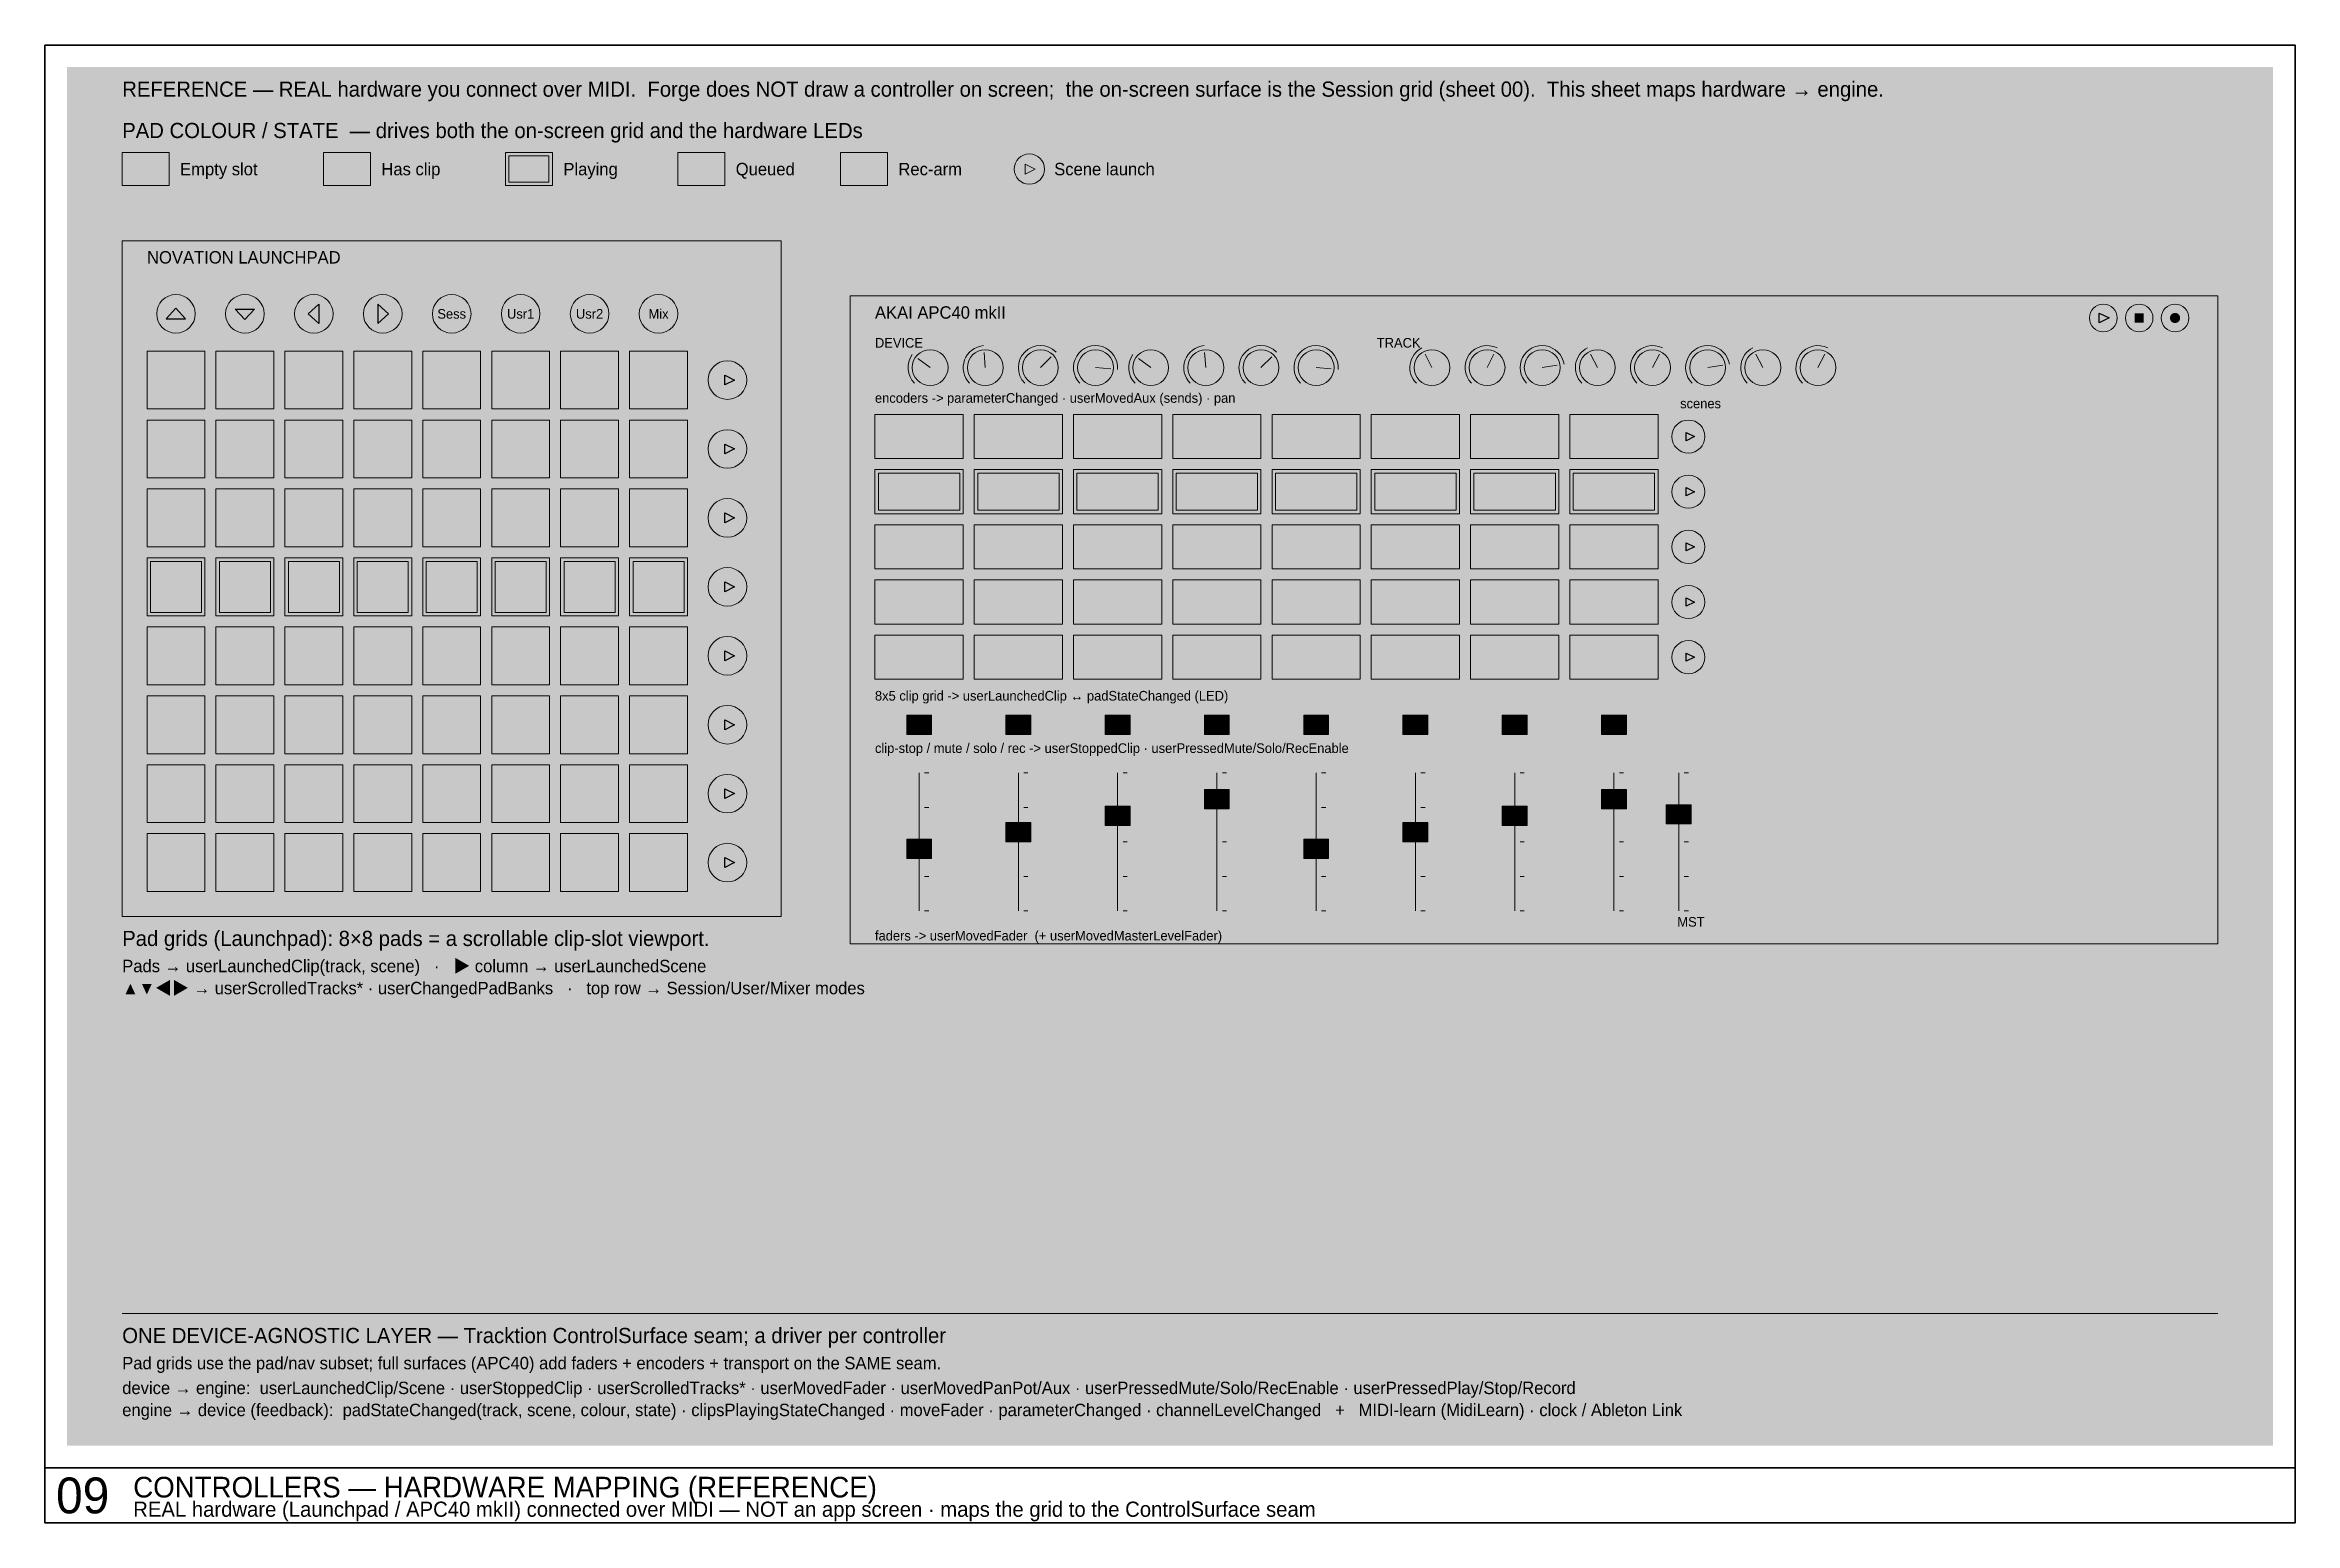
# Model space of a CAD drawing. Extents: x -16 to 3552, y -6016 to 16.
# Drawn here: x 1784 to 3416, y -6016 to -4944 of the extents above; entities that cross this region are included whole.
import ezdxf
from ezdxf.enums import TextEntityAlignment as Align

# ---------------------------------------------------------------- set-up
doc = ezdxf.new("R2010")
doc.units = 0
for name, color, linetype, lineweight, true_color in [('FORGE-DIM', 7, 'Continuous', 9, 0x9aa2a8), ('FORGE-SHEET', 7, 'Continuous', 35, 0x9aa2a8), ('UI-ACCENT', 7, 'Continuous', 18, 0xe0902f), ('UI-CLIP', 7, 'Continuous', 13, 0x2d3135), ('UI-GHOST', 7, 'Continuous', 9, 0x555c62), ('UI-HAIRLINE', 7, 'Continuous', 9, 0x34383c), ('UI-RECORD', 7, 'Continuous', 18, 0xe24b4a)]:
    doc.layers.add(name, color=color, linetype=linetype, lineweight=lineweight, true_color=true_color)
for name, color, linetype, true_color in [('FORGE-TITLE', 7, 'Continuous', 0xd6d9dc), ('UI-RAISED', 7, 'Continuous', 0x2d3135), ('UI-SHELL-BG', 7, 'Continuous', 0x1a1c1e), ('UI-TEXT', 7, 'Continuous', 0xd6d9dc), ('UI-TEXT-SEC', 7, 'Continuous', 0x8a9095)]:
    doc.layers.add(name, color=color, linetype=linetype, true_color=true_color)

msp = doc.modelspace()

# ---------------------------------------------------------------- texts
at = {"layer": 'FORGE-DIM'}
msp.add_text('REAL hardware (Launchpad / APC40 mkII) connected over MIDI — NOT an app screen · maps the grid to the ControlSurface seam', height=11, dxfattribs=at).set_placement((1848, -6006), align=Align.MIDDLE_LEFT)
at = {"layer": 'FORGE-TITLE'}
for s, height, p in [('09', 26, (1792, -5996)), ('CONTROLLERS — HARDWARE MAPPING (REFERENCE)', 15, (1848, -5990))]:
    msp.add_text(s, height=height, dxfattribs=at).set_placement(p, align=Align.MIDDLE_LEFT)
at = {"layer": 'UI-ACCENT'}
for s, height, p in [('REFERENCE — REAL hardware you connect over MIDI.  Forge does NOT draw a controller on screen;  the on-screen surface is the Session grid (sheet 00).  This sheet maps hardware → engine.', 11, (1840, -4976)), ('MST', 7, (2968, -5580)), ('ONE DEVICE-AGNOSTIC LAYER — Tracktion ControlSurface seam; a driver per controller', 11, (1840, -5880))]:
    msp.add_text(s, height=height, dxfattribs=at).set_placement(p, align=Align.MIDDLE_LEFT)
at = {"layer": 'UI-TEXT', "true_color": 0x241600}
msp.add_text('Sess', height=7, dxfattribs=at).set_placement((2079, -5139), align=Align.MIDDLE_CENTER)
at = {"layer": 'UI-TEXT'}
for s, p in [('Usr1', (2129, -5139)), ('Usr2', (2179, -5139)), ('Mix', (2229, -5139))]:
    msp.add_text(s, height=7, dxfattribs=at).set_placement(p, align=Align.MIDDLE_CENTER)
msp.add_text('Pad grids (Launchpad): 8×8 pads = a scrollable clip-slot viewport.', height=11, dxfattribs=at).set_placement((1840, -5592), align=Align.MIDDLE_LEFT)
at = {"layer": 'UI-TEXT-SEC'}
for s, height, p in [('PAD COLOUR / STATE  — drives both the on-screen grid and the hardware LEDs', 11, (1840, -5006)), ('Empty slot', 9, (1882, -5034)), ('Has clip', 9, (2028, -5034)), ('Playing', 9, (2160, -5034)), ('Queued', 9, (2285, -5034)), ('Rec-arm', 9, (2403, -5034)), ('Scene launch', 9, (2516, -5034)), ('NOVATION LAUNCHPAD', 9, (1858, -5098)), ('AKAI APC40 mkII', 9, (2386, -5138)), ('DEVICE', 7, (2386, -5160)), ('TRACK', 7, (2750, -5160)), ('encoders -> parameterChanged · userMovedAux (sends) · pan', 7, (2386, -5200)), ('scenes', 7, (2970, -5204)), ('8x5 clip grid -> userLaunchedClip ↔ padStateChanged (LED)', 7, (2386, -5416)), ('clip-stop / mute / solo / rec -> userStoppedClip · userPressedMute/Solo/RecEnable', 7, (2386, -5454)), ('faders -> userMovedFader  (+ userMovedMasterLevelFader)', 7, (2386, -5590)), ('Pads → userLaunchedClip(track, scene)   ·   ▶ column → userLaunchedScene', 9, (1840, -5612)), ('▲▼◀▶ → userScrolledTracks* · userChangedPadBanks   ·   top row → Session/User/Mixer modes', 9, (1840, -5628)), ('Pad grids use the pad/nav subset; full surfaces (APC40) add faders + encoders + transport on the SAME seam.', 9, (1840, -5900)), ('device → engine:  userLaunchedClip/Scene · userStoppedClip · userScrolledTracks* · userMovedFader · userMovedPanPot/Aux · userPressedMute/Solo/RecEnable · userPressedPlay/Stop/Record', 9, (1840, -5918)), ('engine → device (feedback):  padStateChanged(track, scene, colour, state) · clipsPlayingStateChanged · moveFader · parameterChanged · channelLevelChanged   +   MIDI-learn (MidiLearn) · clock / Ableton Link', 9, (1840, -5934))]:
    msp.add_text(s, height=height, dxfattribs=at).set_placement(p, align=Align.MIDDLE_LEFT)

# ---------------------------------------------------------------- hatches: boundary and pattern name
at = {"layer": 'UI-ACCENT'}
h = msp.add_hatch(color=256, dxfattribs=at)
h.dxf.hatch_style = 1
edge = h.paths.add_edge_path()
edge.add_arc((2079, -5139), 14, 0, 360)
h = msp.add_hatch(color=256, dxfattribs=at)
h.dxf.hatch_style = 1
edge = h.paths.add_edge_path()
edge.add_arc((2976, -5268), 12, 0, 360)
h = msp.add_hatch(color=256, dxfattribs=at)
h.dxf.hatch_style = 1
edge = h.paths.add_edge_path()
edge.add_arc((2279, -5337), 14, 0, 360)
h = msp.add_hatch(color=256, dxfattribs=at)
h.dxf.hatch_style = 1
edge = h.paths.add_edge_path()
edge.add_arc((2976, -5348), 12, 0, 360)
h = msp.add_hatch(color=256, dxfattribs=at)
h.dxf.hatch_style = 1
edge = h.paths.add_edge_path()
edge.add_arc((2279, -5487), 14, 0, 360)
at = {"layer": 'UI-CLIP', "true_color": 0x1f2124}
h = msp.add_hatch(color=7, dxfattribs=at)
h.dxf.hatch_style = 1
h.paths.add_polyline_path([(1840, -5022), (1874, -5022), (1874, -5046), (1840, -5046)])
at = {"layer": 'UI-CLIP', "true_color": 0x6fa855}
h = msp.add_hatch(color=7, dxfattribs=at)
h.dxf.hatch_style = 1
h.paths.add_polyline_path([(1986, -5022), (2020, -5022), (2020, -5046), (1986, -5046)])
at = {"layer": 'UI-CLIP', "true_color": 0x82c664}
h = msp.add_hatch(color=7, dxfattribs=at)
h.dxf.hatch_style = 1
h.paths.add_polyline_path([(2118, -5022), (2152, -5022), (2152, -5046), (2118, -5046)])
at = {"layer": 'UI-CLIP', "true_color": 0x3d5c2e}
h = msp.add_hatch(color=7, dxfattribs=at)
h.dxf.hatch_style = 1
h.paths.add_polyline_path([(2243, -5022), (2277, -5022), (2277, -5046), (2243, -5046)])
at = {"layer": 'UI-CLIP', "true_color": 0x101113}
h = msp.add_hatch(color=7, dxfattribs=at)
h.dxf.hatch_style = 1
h.paths.add_polyline_path([(1840, -5086), (2318, -5086), (2318, -5576), (1840, -5576)])
h = msp.add_hatch(color=7, dxfattribs=at)
h.dxf.hatch_style = 1
h.paths.add_polyline_path([(2368, -5126), (3360, -5126), (3360, -5596), (2368, -5596)])
at = {"layer": 'UI-CLIP', "true_color": 0xc86e3c}
h = msp.add_hatch(color=7, dxfattribs=at)
h.dxf.hatch_style = 1
h.paths.add_polyline_path([(1858, -5166), (1900, -5166), (1900, -5208), (1858, -5208)])
at = {"layer": 'UI-CLIP', "true_color": 0x4e9aa6}
h = msp.add_hatch(color=7, dxfattribs=at)
h.dxf.hatch_style = 1
h.paths.add_polyline_path([(1908, -5166), (1950, -5166), (1950, -5208), (1908, -5208)])
at = {"layer": 'UI-CLIP', "true_color": 0x1f2124}
h = msp.add_hatch(color=7, dxfattribs=at)
h.dxf.hatch_style = 1
h.paths.add_polyline_path([(1958, -5166), (2000, -5166), (2000, -5208), (1958, -5208)])
at = {"layer": 'UI-CLIP', "true_color": 0x6fa855}
h = msp.add_hatch(color=7, dxfattribs=at)
h.dxf.hatch_style = 1
h.paths.add_polyline_path([(2008, -5166), (2050, -5166), (2050, -5208), (2008, -5208)])
at = {"layer": 'UI-CLIP', "true_color": 0xc95b6b}
h = msp.add_hatch(color=7, dxfattribs=at)
h.dxf.hatch_style = 1
h.paths.add_polyline_path([(2058, -5166), (2100, -5166), (2100, -5208), (2058, -5208)])
at = {"layer": 'UI-CLIP', "true_color": 0x1f2124}
h = msp.add_hatch(color=7, dxfattribs=at)
h.dxf.hatch_style = 1
h.paths.add_polyline_path([(2108, -5166), (2150, -5166), (2150, -5208), (2108, -5208)])
at = {"layer": 'UI-CLIP', "true_color": 0xb7a04a}
h = msp.add_hatch(color=7, dxfattribs=at)
h.dxf.hatch_style = 1
h.paths.add_polyline_path([(2158, -5166), (2200, -5166), (2200, -5208), (2158, -5208)])
at = {"layer": 'UI-CLIP', "true_color": 0x7c8a95}
h = msp.add_hatch(color=7, dxfattribs=at)
h.dxf.hatch_style = 1
h.paths.add_polyline_path([(2208, -5166), (2250, -5166), (2250, -5208), (2208, -5208)])
at = {"layer": 'UI-CLIP', "true_color": 0xc86e3c}
h = msp.add_hatch(color=7, dxfattribs=at)
h.dxf.hatch_style = 1
h.paths.add_polyline_path([(1858, -5216), (1900, -5216), (1900, -5258), (1858, -5258)])
at = {"layer": 'UI-CLIP', "true_color": 0x1f2124}
h = msp.add_hatch(color=7, dxfattribs=at)
h.dxf.hatch_style = 1
h.paths.add_polyline_path([(1908, -5216), (1950, -5216), (1950, -5258), (1908, -5258)])
at = {"layer": 'UI-CLIP', "true_color": 0x9a6fb0}
h = msp.add_hatch(color=7, dxfattribs=at)
h.dxf.hatch_style = 1
h.paths.add_polyline_path([(1958, -5216), (2000, -5216), (2000, -5258), (1958, -5258)])
at = {"layer": 'UI-CLIP', "true_color": 0x6fa855}
h = msp.add_hatch(color=7, dxfattribs=at)
h.dxf.hatch_style = 1
h.paths.add_polyline_path([(2008, -5216), (2050, -5216), (2050, -5258), (2008, -5258)])
at = {"layer": 'UI-CLIP', "true_color": 0xc95b6b}
h = msp.add_hatch(color=7, dxfattribs=at)
h.dxf.hatch_style = 1
h.paths.add_polyline_path([(2058, -5216), (2100, -5216), (2100, -5258), (2058, -5258)])
at = {"layer": 'UI-CLIP', "true_color": 0x5a86c4}
h = msp.add_hatch(color=7, dxfattribs=at)
h.dxf.hatch_style = 1
h.paths.add_polyline_path([(2108, -5216), (2150, -5216), (2150, -5258), (2108, -5258)])
at = {"layer": 'UI-CLIP', "true_color": 0xb7a04a}
h = msp.add_hatch(color=7, dxfattribs=at)
h.dxf.hatch_style = 1
h.paths.add_polyline_path([(2158, -5216), (2200, -5216), (2200, -5258), (2158, -5258)])
at = {"layer": 'UI-CLIP', "true_color": 0x7c8a95}
h = msp.add_hatch(color=7, dxfattribs=at)
h.dxf.hatch_style = 1
h.paths.add_polyline_path([(2208, -5216), (2250, -5216), (2250, -5258), (2208, -5258)])
at = {"layer": 'UI-CLIP', "true_color": 0xc86e3c}
h = msp.add_hatch(color=7, dxfattribs=at)
h.dxf.hatch_style = 1
h.paths.add_polyline_path([(2386, -5212), (2450, -5212), (2450, -5244), (2386, -5244)])
at = {"layer": 'UI-CLIP', "true_color": 0x4e9aa6}
h = msp.add_hatch(color=7, dxfattribs=at)
h.dxf.hatch_style = 1
h.paths.add_polyline_path([(2458, -5212), (2522, -5212), (2522, -5244), (2458, -5244)])
at = {"layer": 'UI-CLIP', "true_color": 0x1f2124}
h = msp.add_hatch(color=7, dxfattribs=at)
h.dxf.hatch_style = 1
h.paths.add_polyline_path([(2530, -5212), (2594, -5212), (2594, -5244), (2530, -5244)])
at = {"layer": 'UI-CLIP', "true_color": 0x6fa855}
h = msp.add_hatch(color=7, dxfattribs=at)
h.dxf.hatch_style = 1
h.paths.add_polyline_path([(2602, -5212), (2666, -5212), (2666, -5244), (2602, -5244)])
at = {"layer": 'UI-CLIP', "true_color": 0xc95b6b}
h = msp.add_hatch(color=7, dxfattribs=at)
h.dxf.hatch_style = 1
h.paths.add_polyline_path([(2674, -5212), (2738, -5212), (2738, -5244), (2674, -5244)])
at = {"layer": 'UI-CLIP', "true_color": 0x5a86c4}
h = msp.add_hatch(color=7, dxfattribs=at)
h.dxf.hatch_style = 1
h.paths.add_polyline_path([(2746, -5212), (2810, -5212), (2810, -5244), (2746, -5244)])
at = {"layer": 'UI-CLIP', "true_color": 0x1f2124}
h = msp.add_hatch(color=7, dxfattribs=at)
h.dxf.hatch_style = 1
h.paths.add_polyline_path([(2818, -5212), (2882, -5212), (2882, -5244), (2818, -5244)])
at = {"layer": 'UI-CLIP', "true_color": 0x7c8a95}
h = msp.add_hatch(color=7, dxfattribs=at)
h.dxf.hatch_style = 1
h.paths.add_polyline_path([(2890, -5212), (2954, -5212), (2954, -5244), (2890, -5244)])
at = {"layer": 'UI-CLIP', "true_color": 0xec8146}
h = msp.add_hatch(color=7, dxfattribs=at)
h.dxf.hatch_style = 1
h.paths.add_polyline_path([(2386, -5252), (2450, -5252), (2450, -5284), (2386, -5284)])
at = {"layer": 'UI-CLIP', "true_color": 0x5cb5c3}
h = msp.add_hatch(color=7, dxfattribs=at)
h.dxf.hatch_style = 1
h.paths.add_polyline_path([(2458, -5252), (2522, -5252), (2522, -5284), (2458, -5284)])
at = {"layer": 'UI-CLIP', "true_color": 0xb582cf}
h = msp.add_hatch(color=7, dxfattribs=at)
h.dxf.hatch_style = 1
h.paths.add_polyline_path([(2530, -5252), (2594, -5252), (2594, -5284), (2530, -5284)])
at = {"layer": 'UI-CLIP', "true_color": 0x82c664}
h = msp.add_hatch(color=7, dxfattribs=at)
h.dxf.hatch_style = 1
h.paths.add_polyline_path([(2602, -5252), (2666, -5252), (2666, -5284), (2602, -5284)])
at = {"layer": 'UI-CLIP', "true_color": 0xed6b7e}
h = msp.add_hatch(color=7, dxfattribs=at)
h.dxf.hatch_style = 1
h.paths.add_polyline_path([(2674, -5252), (2738, -5252), (2738, -5284), (2674, -5284)])
at = {"layer": 'UI-CLIP', "true_color": 0x6a9ee7}
h = msp.add_hatch(color=7, dxfattribs=at)
h.dxf.hatch_style = 1
h.paths.add_polyline_path([(2746, -5252), (2810, -5252), (2810, -5284), (2746, -5284)])
at = {"layer": 'UI-CLIP', "true_color": 0xd7bc57}
h = msp.add_hatch(color=7, dxfattribs=at)
h.dxf.hatch_style = 1
h.paths.add_polyline_path([(2818, -5252), (2882, -5252), (2882, -5284), (2818, -5284)])
at = {"layer": 'UI-CLIP', "true_color": 0x92a2af}
h = msp.add_hatch(color=7, dxfattribs=at)
h.dxf.hatch_style = 1
h.paths.add_polyline_path([(2890, -5252), (2954, -5252), (2954, -5284), (2890, -5284)])
at = {"layer": 'UI-CLIP', "true_color": 0xc86e3c}
h = msp.add_hatch(color=7, dxfattribs=at)
h.dxf.hatch_style = 1
h.paths.add_polyline_path([(1858, -5266), (1900, -5266), (1900, -5308), (1858, -5308)])
at = {"layer": 'UI-CLIP', "true_color": 0x4e9aa6}
h = msp.add_hatch(color=7, dxfattribs=at)
h.dxf.hatch_style = 1
h.paths.add_polyline_path([(1908, -5266), (1950, -5266), (1950, -5308), (1908, -5308)])
at = {"layer": 'UI-CLIP', "true_color": 0x9a6fb0}
h = msp.add_hatch(color=7, dxfattribs=at)
h.dxf.hatch_style = 1
h.paths.add_polyline_path([(1958, -5266), (2000, -5266), (2000, -5308), (1958, -5308)])
at = {"layer": 'UI-CLIP', "true_color": 0x6fa855}
h = msp.add_hatch(color=7, dxfattribs=at)
h.dxf.hatch_style = 1
h.paths.add_polyline_path([(2008, -5266), (2050, -5266), (2050, -5308), (2008, -5308)])
at = {"layer": 'UI-CLIP', "true_color": 0xc95b6b}
h = msp.add_hatch(color=7, dxfattribs=at)
h.dxf.hatch_style = 1
h.paths.add_polyline_path([(2058, -5266), (2100, -5266), (2100, -5308), (2058, -5308)])
at = {"layer": 'UI-CLIP', "true_color": 0x5a86c4}
h = msp.add_hatch(color=7, dxfattribs=at)
h.dxf.hatch_style = 1
h.paths.add_polyline_path([(2108, -5266), (2150, -5266), (2150, -5308), (2108, -5308)])
at = {"layer": 'UI-CLIP', "true_color": 0x1f2124}
h = msp.add_hatch(color=7, dxfattribs=at)
h.dxf.hatch_style = 1
h.paths.add_polyline_path([(2158, -5266), (2200, -5266), (2200, -5308), (2158, -5308)])
at = {"layer": 'UI-CLIP', "true_color": 0x7c8a95}
h = msp.add_hatch(color=7, dxfattribs=at)
h.dxf.hatch_style = 1
h.paths.add_polyline_path([(2208, -5266), (2250, -5266), (2250, -5308), (2208, -5308)])
at = {"layer": 'UI-CLIP', "true_color": 0x1f2124}
h = msp.add_hatch(color=7, dxfattribs=at)
h.dxf.hatch_style = 1
h.paths.add_polyline_path([(2386, -5292), (2450, -5292), (2450, -5324), (2386, -5324)])
at = {"layer": 'UI-CLIP', "true_color": 0x4e9aa6}
h = msp.add_hatch(color=7, dxfattribs=at)
h.dxf.hatch_style = 1
h.paths.add_polyline_path([(2458, -5292), (2522, -5292), (2522, -5324), (2458, -5324)])
at = {"layer": 'UI-CLIP', "true_color": 0x9a6fb0}
h = msp.add_hatch(color=7, dxfattribs=at)
h.dxf.hatch_style = 1
h.paths.add_polyline_path([(2530, -5292), (2594, -5292), (2594, -5324), (2530, -5324)])
at = {"layer": 'UI-CLIP', "true_color": 0x6fa855}
h = msp.add_hatch(color=7, dxfattribs=at)
h.dxf.hatch_style = 1
h.paths.add_polyline_path([(2602, -5292), (2666, -5292), (2666, -5324), (2602, -5324)])
at = {"layer": 'UI-CLIP', "true_color": 0xc95b6b}
h = msp.add_hatch(color=7, dxfattribs=at)
h.dxf.hatch_style = 1
h.paths.add_polyline_path([(2674, -5292), (2738, -5292), (2738, -5324), (2674, -5324)])
at = {"layer": 'UI-CLIP', "true_color": 0x5a86c4}
h = msp.add_hatch(color=7, dxfattribs=at)
h.dxf.hatch_style = 1
h.paths.add_polyline_path([(2746, -5292), (2810, -5292), (2810, -5324), (2746, -5324)])
at = {"layer": 'UI-CLIP', "true_color": 0xb7a04a}
h = msp.add_hatch(color=7, dxfattribs=at)
h.dxf.hatch_style = 1
h.paths.add_polyline_path([(2818, -5292), (2882, -5292), (2882, -5324), (2818, -5324)])
at = {"layer": 'UI-CLIP', "true_color": 0x7c8a95}
h = msp.add_hatch(color=7, dxfattribs=at)
h.dxf.hatch_style = 1
h.paths.add_polyline_path([(2890, -5292), (2954, -5292), (2954, -5324), (2890, -5324)])
at = {"layer": 'UI-CLIP', "true_color": 0xec8146}
h = msp.add_hatch(color=7, dxfattribs=at)
h.dxf.hatch_style = 1
h.paths.add_polyline_path([(1858, -5316), (1900, -5316), (1900, -5358), (1858, -5358)])
at = {"layer": 'UI-CLIP', "true_color": 0x5cb5c3}
h = msp.add_hatch(color=7, dxfattribs=at)
h.dxf.hatch_style = 1
h.paths.add_polyline_path([(1908, -5316), (1950, -5316), (1950, -5358), (1908, -5358)])
at = {"layer": 'UI-CLIP', "true_color": 0xb582cf}
h = msp.add_hatch(color=7, dxfattribs=at)
h.dxf.hatch_style = 1
h.paths.add_polyline_path([(1958, -5316), (2000, -5316), (2000, -5358), (1958, -5358)])
at = {"layer": 'UI-CLIP', "true_color": 0x82c664}
h = msp.add_hatch(color=7, dxfattribs=at)
h.dxf.hatch_style = 1
h.paths.add_polyline_path([(2008, -5316), (2050, -5316), (2050, -5358), (2008, -5358)])
at = {"layer": 'UI-CLIP', "true_color": 0xed6b7e}
h = msp.add_hatch(color=7, dxfattribs=at)
h.dxf.hatch_style = 1
h.paths.add_polyline_path([(2058, -5316), (2100, -5316), (2100, -5358), (2058, -5358)])
at = {"layer": 'UI-CLIP', "true_color": 0x6a9ee7}
h = msp.add_hatch(color=7, dxfattribs=at)
h.dxf.hatch_style = 1
h.paths.add_polyline_path([(2108, -5316), (2150, -5316), (2150, -5358), (2108, -5358)])
at = {"layer": 'UI-CLIP', "true_color": 0xd7bc57}
h = msp.add_hatch(color=7, dxfattribs=at)
h.dxf.hatch_style = 1
h.paths.add_polyline_path([(2158, -5316), (2200, -5316), (2200, -5358), (2158, -5358)])
at = {"layer": 'UI-CLIP', "true_color": 0x92a2af}
h = msp.add_hatch(color=7, dxfattribs=at)
h.dxf.hatch_style = 1
h.paths.add_polyline_path([(2208, -5316), (2250, -5316), (2250, -5358), (2208, -5358)])
at = {"layer": 'UI-CLIP', "true_color": 0x6e3c21}
h = msp.add_hatch(color=7, dxfattribs=at)
h.dxf.hatch_style = 1
h.paths.add_polyline_path([(2386, -5332), (2450, -5332), (2450, -5364), (2386, -5364)])
at = {"layer": 'UI-CLIP', "true_color": 0x2a545b}
h = msp.add_hatch(color=7, dxfattribs=at)
h.dxf.hatch_style = 1
h.paths.add_polyline_path([(2458, -5332), (2522, -5332), (2522, -5364), (2458, -5364)])
at = {"layer": 'UI-CLIP', "true_color": 0x543d60}
h = msp.add_hatch(color=7, dxfattribs=at)
h.dxf.hatch_style = 1
h.paths.add_polyline_path([(2530, -5332), (2594, -5332), (2594, -5364), (2530, -5364)])
at = {"layer": 'UI-CLIP', "true_color": 0x3d5c2e}
h = msp.add_hatch(color=7, dxfattribs=at)
h.dxf.hatch_style = 1
h.paths.add_polyline_path([(2602, -5332), (2666, -5332), (2666, -5364), (2602, -5364)])
at = {"layer": 'UI-CLIP', "true_color": 0x6e323a}
h = msp.add_hatch(color=7, dxfattribs=at)
h.dxf.hatch_style = 1
h.paths.add_polyline_path([(2674, -5332), (2738, -5332), (2738, -5364), (2674, -5364)])
at = {"layer": 'UI-CLIP', "true_color": 0x31496b}
h = msp.add_hatch(color=7, dxfattribs=at)
h.dxf.hatch_style = 1
h.paths.add_polyline_path([(2746, -5332), (2810, -5332), (2810, -5364), (2746, -5364)])
at = {"layer": 'UI-CLIP', "true_color": 0x645828}
h = msp.add_hatch(color=7, dxfattribs=at)
h.dxf.hatch_style = 1
h.paths.add_polyline_path([(2818, -5332), (2882, -5332), (2882, -5364), (2818, -5364)])
at = {"layer": 'UI-CLIP', "true_color": 0x1f2124}
h = msp.add_hatch(color=7, dxfattribs=at)
h.dxf.hatch_style = 1
h.paths.add_polyline_path([(2890, -5332), (2954, -5332), (2954, -5364), (2890, -5364)])
h = msp.add_hatch(color=7, dxfattribs=at)
h.dxf.hatch_style = 1
h.paths.add_polyline_path([(1858, -5366), (1900, -5366), (1900, -5408), (1858, -5408)])
at = {"layer": 'UI-CLIP', "true_color": 0x4e9aa6}
h = msp.add_hatch(color=7, dxfattribs=at)
h.dxf.hatch_style = 1
h.paths.add_polyline_path([(1908, -5366), (1950, -5366), (1950, -5408), (1908, -5408)])
at = {"layer": 'UI-CLIP', "true_color": 0x9a6fb0}
h = msp.add_hatch(color=7, dxfattribs=at)
h.dxf.hatch_style = 1
h.paths.add_polyline_path([(1958, -5366), (2000, -5366), (2000, -5408), (1958, -5408)])
at = {"layer": 'UI-CLIP', "true_color": 0x6fa855}
h = msp.add_hatch(color=7, dxfattribs=at)
h.dxf.hatch_style = 1
h.paths.add_polyline_path([(2008, -5366), (2050, -5366), (2050, -5408), (2008, -5408)])
at = {"layer": 'UI-CLIP', "true_color": 0xc95b6b}
h = msp.add_hatch(color=7, dxfattribs=at)
h.dxf.hatch_style = 1
h.paths.add_polyline_path([(2058, -5366), (2100, -5366), (2100, -5408), (2058, -5408)])
at = {"layer": 'UI-CLIP', "true_color": 0x5a86c4}
h = msp.add_hatch(color=7, dxfattribs=at)
h.dxf.hatch_style = 1
h.paths.add_polyline_path([(2108, -5366), (2150, -5366), (2150, -5408), (2108, -5408)])
at = {"layer": 'UI-CLIP', "true_color": 0xb7a04a}
h = msp.add_hatch(color=7, dxfattribs=at)
h.dxf.hatch_style = 1
h.paths.add_polyline_path([(2158, -5366), (2200, -5366), (2200, -5408), (2158, -5408)])
at = {"layer": 'UI-CLIP', "true_color": 0x1f2124}
h = msp.add_hatch(color=7, dxfattribs=at)
h.dxf.hatch_style = 1
h.paths.add_polyline_path([(2208, -5366), (2250, -5366), (2250, -5408), (2208, -5408)])
at = {"layer": 'UI-CLIP', "true_color": 0xc86e3c}
h = msp.add_hatch(color=7, dxfattribs=at)
h.dxf.hatch_style = 1
h.paths.add_polyline_path([(2386, -5372), (2450, -5372), (2450, -5404), (2386, -5404)])
at = {"layer": 'UI-CLIP', "true_color": 0x4e9aa6}
h = msp.add_hatch(color=7, dxfattribs=at)
h.dxf.hatch_style = 1
h.paths.add_polyline_path([(2458, -5372), (2522, -5372), (2522, -5404), (2458, -5404)])
at = {"layer": 'UI-CLIP', "true_color": 0x9a6fb0}
h = msp.add_hatch(color=7, dxfattribs=at)
h.dxf.hatch_style = 1
h.paths.add_polyline_path([(2530, -5372), (2594, -5372), (2594, -5404), (2530, -5404)])
at = {"layer": 'UI-CLIP', "true_color": 0x6fa855}
h = msp.add_hatch(color=7, dxfattribs=at)
h.dxf.hatch_style = 1
h.paths.add_polyline_path([(2602, -5372), (2666, -5372), (2666, -5404), (2602, -5404)])
at = {"layer": 'UI-CLIP', "true_color": 0x1f2124}
h = msp.add_hatch(color=7, dxfattribs=at)
h.dxf.hatch_style = 1
h.paths.add_polyline_path([(2674, -5372), (2738, -5372), (2738, -5404), (2674, -5404)])
at = {"layer": 'UI-CLIP', "true_color": 0x5a86c4}
h = msp.add_hatch(color=7, dxfattribs=at)
h.dxf.hatch_style = 1
h.paths.add_polyline_path([(2746, -5372), (2810, -5372), (2810, -5404), (2746, -5404)])
at = {"layer": 'UI-CLIP', "true_color": 0xb7a04a}
h = msp.add_hatch(color=7, dxfattribs=at)
h.dxf.hatch_style = 1
h.paths.add_polyline_path([(2818, -5372), (2882, -5372), (2882, -5404), (2818, -5404)])
at = {"layer": 'UI-CLIP', "true_color": 0x7c8a95}
h = msp.add_hatch(color=7, dxfattribs=at)
h.dxf.hatch_style = 1
h.paths.add_polyline_path([(2890, -5372), (2954, -5372), (2954, -5404), (2890, -5404)])
at = {"layer": 'UI-CLIP', "true_color": 0xc86e3c}
h = msp.add_hatch(color=7, dxfattribs=at)
h.dxf.hatch_style = 1
h.paths.add_polyline_path([(1858, -5416), (1900, -5416), (1900, -5458), (1858, -5458)])
at = {"layer": 'UI-CLIP', "true_color": 0x4e9aa6}
h = msp.add_hatch(color=7, dxfattribs=at)
h.dxf.hatch_style = 1
h.paths.add_polyline_path([(1908, -5416), (1950, -5416), (1950, -5458), (1908, -5458)])
at = {"layer": 'UI-CLIP', "true_color": 0x9a6fb0}
h = msp.add_hatch(color=7, dxfattribs=at)
h.dxf.hatch_style = 1
h.paths.add_polyline_path([(1958, -5416), (2000, -5416), (2000, -5458), (1958, -5458)])
at = {"layer": 'UI-CLIP', "true_color": 0x1f2124}
h = msp.add_hatch(color=7, dxfattribs=at)
h.dxf.hatch_style = 1
h.paths.add_polyline_path([(2008, -5416), (2050, -5416), (2050, -5458), (2008, -5458)])
at = {"layer": 'UI-CLIP', "true_color": 0xc95b6b}
h = msp.add_hatch(color=7, dxfattribs=at)
h.dxf.hatch_style = 1
h.paths.add_polyline_path([(2058, -5416), (2100, -5416), (2100, -5458), (2058, -5458)])
at = {"layer": 'UI-CLIP', "true_color": 0x5a86c4}
h = msp.add_hatch(color=7, dxfattribs=at)
h.dxf.hatch_style = 1
h.paths.add_polyline_path([(2108, -5416), (2150, -5416), (2150, -5458), (2108, -5458)])
at = {"layer": 'UI-CLIP', "true_color": 0xb7a04a}
h = msp.add_hatch(color=7, dxfattribs=at)
h.dxf.hatch_style = 1
h.paths.add_polyline_path([(2158, -5416), (2200, -5416), (2200, -5458), (2158, -5458)])
at = {"layer": 'UI-CLIP', "true_color": 0x7c8a95}
h = msp.add_hatch(color=7, dxfattribs=at)
h.dxf.hatch_style = 1
h.paths.add_polyline_path([(2208, -5416), (2250, -5416), (2250, -5458), (2208, -5458)])
at = {"layer": 'UI-CLIP', "true_color": 0x6e3c21}
h = msp.add_hatch(color=7, dxfattribs=at)
h.dxf.hatch_style = 1
h.paths.add_polyline_path([(1858, -5466), (1900, -5466), (1900, -5508), (1858, -5508)])
at = {"layer": 'UI-CLIP', "true_color": 0x2a545b}
h = msp.add_hatch(color=7, dxfattribs=at)
h.dxf.hatch_style = 1
h.paths.add_polyline_path([(1908, -5466), (1950, -5466), (1950, -5508), (1908, -5508)])
at = {"layer": 'UI-CLIP', "true_color": 0x543d60}
h = msp.add_hatch(color=7, dxfattribs=at)
h.dxf.hatch_style = 1
h.paths.add_polyline_path([(1958, -5466), (2000, -5466), (2000, -5508), (1958, -5508)])
at = {"layer": 'UI-CLIP', "true_color": 0x3d5c2e}
h = msp.add_hatch(color=7, dxfattribs=at)
h.dxf.hatch_style = 1
h.paths.add_polyline_path([(2008, -5466), (2050, -5466), (2050, -5508), (2008, -5508)])
at = {"layer": 'UI-CLIP', "true_color": 0x1f2124}
h = msp.add_hatch(color=7, dxfattribs=at)
h.dxf.hatch_style = 1
h.paths.add_polyline_path([(2058, -5466), (2100, -5466), (2100, -5508), (2058, -5508)])
at = {"layer": 'UI-CLIP', "true_color": 0x31496b}
h = msp.add_hatch(color=7, dxfattribs=at)
h.dxf.hatch_style = 1
h.paths.add_polyline_path([(2108, -5466), (2150, -5466), (2150, -5508), (2108, -5508)])
at = {"layer": 'UI-CLIP', "true_color": 0x645828}
h = msp.add_hatch(color=7, dxfattribs=at)
h.dxf.hatch_style = 1
h.paths.add_polyline_path([(2158, -5466), (2200, -5466), (2200, -5508), (2158, -5508)])
at = {"layer": 'UI-CLIP', "true_color": 0x444b51}
h = msp.add_hatch(color=7, dxfattribs=at)
h.dxf.hatch_style = 1
h.paths.add_polyline_path([(2208, -5466), (2250, -5466), (2250, -5508), (2208, -5508)])
at = {"layer": 'UI-CLIP', "true_color": 0xc86e3c}
h = msp.add_hatch(color=7, dxfattribs=at)
h.dxf.hatch_style = 1
h.paths.add_polyline_path([(1858, -5516), (1900, -5516), (1900, -5558), (1858, -5558)])
at = {"layer": 'UI-CLIP', "true_color": 0x1f2124}
h = msp.add_hatch(color=7, dxfattribs=at)
h.dxf.hatch_style = 1
h.paths.add_polyline_path([(1908, -5516), (1950, -5516), (1950, -5558), (1908, -5558)])
at = {"layer": 'UI-CLIP', "true_color": 0x9a6fb0}
h = msp.add_hatch(color=7, dxfattribs=at)
h.dxf.hatch_style = 1
h.paths.add_polyline_path([(1958, -5516), (2000, -5516), (2000, -5558), (1958, -5558)])
at = {"layer": 'UI-CLIP', "true_color": 0xc95b6b}
h = msp.add_hatch(color=7, dxfattribs=at)
h.dxf.hatch_style = 1
h.paths.add_polyline_path([(2058, -5516), (2100, -5516), (2100, -5558), (2058, -5558)])
at = {"layer": 'UI-CLIP', "true_color": 0x5a86c4}
h = msp.add_hatch(color=7, dxfattribs=at)
h.dxf.hatch_style = 1
h.paths.add_polyline_path([(2108, -5516), (2150, -5516), (2150, -5558), (2108, -5558)])
at = {"layer": 'UI-CLIP', "true_color": 0xb7a04a}
h = msp.add_hatch(color=7, dxfattribs=at)
h.dxf.hatch_style = 1
h.paths.add_polyline_path([(2158, -5516), (2200, -5516), (2200, -5558), (2158, -5558)])
at = {"layer": 'UI-CLIP', "true_color": 0x7c8a95}
h = msp.add_hatch(color=7, dxfattribs=at)
h.dxf.hatch_style = 1
h.paths.add_polyline_path([(2208, -5516), (2250, -5516), (2250, -5558), (2208, -5558)])
at = {"layer": 'UI-RAISED'}
h = msp.add_hatch(color=256, dxfattribs=at)
h.dxf.hatch_style = 1
edge = h.paths.add_edge_path()
edge.add_arc((2426, -5178), 13, 0, 360)
h = msp.add_hatch(color=256, dxfattribs=at)
h.dxf.hatch_style = 1
edge = h.paths.add_edge_path()
edge.add_arc((2466, -5178), 13, 0, 360)
h = msp.add_hatch(color=256, dxfattribs=at)
h.dxf.hatch_style = 1
edge = h.paths.add_edge_path()
edge.add_arc((2506, -5178), 13, 0, 360)
h = msp.add_hatch(color=256, dxfattribs=at)
h.dxf.hatch_style = 1
edge = h.paths.add_edge_path()
edge.add_arc((2546, -5178), 13, 0, 360)
h = msp.add_hatch(color=256, dxfattribs=at)
h.dxf.hatch_style = 1
edge = h.paths.add_edge_path()
edge.add_arc((2586, -5178), 13, 0, 360)
h = msp.add_hatch(color=256, dxfattribs=at)
h.dxf.hatch_style = 1
edge = h.paths.add_edge_path()
edge.add_arc((2626, -5178), 13, 0, 360)
h = msp.add_hatch(color=256, dxfattribs=at)
h.dxf.hatch_style = 1
edge = h.paths.add_edge_path()
edge.add_arc((2666, -5178), 13, 0, 360)
h = msp.add_hatch(color=256, dxfattribs=at)
h.dxf.hatch_style = 1
edge = h.paths.add_edge_path()
edge.add_arc((2706, -5178), 13, 0, 360)
h = msp.add_hatch(color=256, dxfattribs=at)
h.dxf.hatch_style = 1
edge = h.paths.add_edge_path()
edge.add_arc((2790, -5178), 13, 0, 360)
h = msp.add_hatch(color=256, dxfattribs=at)
h.dxf.hatch_style = 1
edge = h.paths.add_edge_path()
edge.add_arc((2830, -5178), 13, 0, 360)
h = msp.add_hatch(color=256, dxfattribs=at)
h.dxf.hatch_style = 1
edge = h.paths.add_edge_path()
edge.add_arc((2870, -5178), 13, 0, 360)
h = msp.add_hatch(color=256, dxfattribs=at)
h.dxf.hatch_style = 1
edge = h.paths.add_edge_path()
edge.add_arc((2910, -5178), 13, 0, 360)
h = msp.add_hatch(color=256, dxfattribs=at)
h.dxf.hatch_style = 1
edge = h.paths.add_edge_path()
edge.add_arc((2950, -5178), 13, 0, 360)
h = msp.add_hatch(color=256, dxfattribs=at)
h.dxf.hatch_style = 1
edge = h.paths.add_edge_path()
edge.add_arc((2990, -5178), 13, 0, 360)
h = msp.add_hatch(color=256, dxfattribs=at)
h.dxf.hatch_style = 1
edge = h.paths.add_edge_path()
edge.add_arc((3030, -5178), 13, 0, 360)
h = msp.add_hatch(color=256, dxfattribs=at)
h.dxf.hatch_style = 1
edge = h.paths.add_edge_path()
edge.add_arc((3070, -5178), 13, 0, 360)
h = msp.add_hatch(color=256, dxfattribs=at)
h.dxf.hatch_style = 1
h.paths.add_polyline_path([(2409, -5430), (2427, -5430), (2427, -5444), (2409, -5444)])
h = msp.add_hatch(color=256, dxfattribs=at)
h.dxf.hatch_style = 1
h.paths.add_polyline_path([(2481, -5430), (2499, -5430), (2499, -5444), (2481, -5444)])
h = msp.add_hatch(color=256, dxfattribs=at)
h.dxf.hatch_style = 1
h.paths.add_polyline_path([(2553, -5430), (2571, -5430), (2571, -5444), (2553, -5444)])
h = msp.add_hatch(color=256, dxfattribs=at)
h.dxf.hatch_style = 1
h.paths.add_polyline_path([(2625, -5430), (2643, -5430), (2643, -5444), (2625, -5444)])
h = msp.add_hatch(color=256, dxfattribs=at)
h.dxf.hatch_style = 1
h.paths.add_polyline_path([(2697, -5430), (2715, -5430), (2715, -5444), (2697, -5444)])
h = msp.add_hatch(color=256, dxfattribs=at)
h.dxf.hatch_style = 1
h.paths.add_polyline_path([(2769, -5430), (2787, -5430), (2787, -5444), (2769, -5444)])
h = msp.add_hatch(color=256, dxfattribs=at)
h.dxf.hatch_style = 1
h.paths.add_polyline_path([(2841, -5430), (2859, -5430), (2859, -5444), (2841, -5444)])
h = msp.add_hatch(color=256, dxfattribs=at)
h.dxf.hatch_style = 1
h.paths.add_polyline_path([(2913, -5430), (2931, -5430), (2931, -5444), (2913, -5444)])
h = msp.add_hatch(color=256, dxfattribs=at)
h.dxf.hatch_style = 1
h.paths.add_polyline_path([(2553, -5496), (2571, -5496), (2571, -5510), (2553, -5510)])
h = msp.add_hatch(color=256, dxfattribs=at)
h.dxf.hatch_style = 1
h.paths.add_polyline_path([(2625, -5484), (2643, -5484), (2643, -5498), (2625, -5498)])
h = msp.add_hatch(color=256, dxfattribs=at)
h.dxf.hatch_style = 1
h.paths.add_polyline_path([(2841, -5496), (2859, -5496), (2859, -5510), (2841, -5510)])
h = msp.add_hatch(color=256, dxfattribs=at)
h.dxf.hatch_style = 1
h.paths.add_polyline_path([(2913, -5484), (2931, -5484), (2931, -5498), (2913, -5498)])
h = msp.add_hatch(color=256, dxfattribs=at)
h.dxf.hatch_style = 1
h.paths.add_polyline_path([(2960, -5495), (2978, -5495), (2978, -5509), (2960, -5509)])
h = msp.add_hatch(color=256, dxfattribs=at)
h.dxf.hatch_style = 1
h.paths.add_polyline_path([(2481, -5508), (2499, -5508), (2499, -5522), (2481, -5522)])
h = msp.add_hatch(color=256, dxfattribs=at)
h.dxf.hatch_style = 1
h.paths.add_polyline_path([(2769, -5508), (2787, -5508), (2787, -5522), (2769, -5522)])
h = msp.add_hatch(color=256, dxfattribs=at)
h.dxf.hatch_style = 1
h.paths.add_polyline_path([(2409, -5520), (2427, -5520), (2427, -5534), (2409, -5534)])
h = msp.add_hatch(color=256, dxfattribs=at)
h.dxf.hatch_style = 1
h.paths.add_polyline_path([(2697, -5520), (2715, -5520), (2715, -5534), (2697, -5534)])
at = {"layer": 'UI-RECORD'}
h = msp.add_hatch(color=256, dxfattribs=at)
h.dxf.hatch_style = 1
h.paths.add_polyline_path([(2361, -5022), (2395, -5022), (2395, -5046), (2361, -5046)])
h = msp.add_hatch(color=256, dxfattribs=at)
h.dxf.hatch_style = 1
edge = h.paths.add_edge_path()
edge.add_arc((3329, -5142), 3.72, 0, 360)
h = msp.add_hatch(color=256, dxfattribs=at)
h.dxf.hatch_style = 1
h.paths.add_polyline_path([(2008, -5516), (2050, -5516), (2050, -5558), (2008, -5558)])
at = {"layer": 'UI-SHELL-BG'}
h = msp.add_hatch(color=256, dxfattribs=at)
h.dxf.hatch_style = 1
h.paths.add_polyline_path([(1800, -4960), (3400, -4960), (3400, -5960), (1800, -5960)])
at = {"layer": 'UI-TEXT-SEC'}
h = msp.add_hatch(color=256, dxfattribs=at)
h.dxf.hatch_style = 1
h.paths.add_polyline_path([(3299.7, -5138.7), (3306.3, -5138.7), (3306.3, -5145.3), (3299.7, -5145.3)])
h = msp.add_hatch(color=256, dxfattribs=at)
h.dxf.hatch_style = 1
h.paths.add_polyline_path([(2416.1, -5435.1), (2419.9, -5435.1), (2419.9, -5438.9), (2416.1, -5438.9)])
h = msp.add_hatch(color=256, dxfattribs=at)
h.dxf.hatch_style = 1
h.paths.add_polyline_path([(2488.1, -5435.1), (2491.9, -5435.1), (2491.9, -5438.9), (2488.1, -5438.9)])
h = msp.add_hatch(color=256, dxfattribs=at)
h.dxf.hatch_style = 1
h.paths.add_polyline_path([(2560.1, -5435.1), (2563.9, -5435.1), (2563.9, -5438.9), (2560.1, -5438.9)])
h = msp.add_hatch(color=256, dxfattribs=at)
h.dxf.hatch_style = 1
h.paths.add_polyline_path([(2632.1, -5435.1), (2635.9, -5435.1), (2635.9, -5438.9), (2632.1, -5438.9)])
h = msp.add_hatch(color=256, dxfattribs=at)
h.dxf.hatch_style = 1
h.paths.add_polyline_path([(2704.1, -5435.1), (2707.9, -5435.1), (2707.9, -5438.9), (2704.1, -5438.9)])
h = msp.add_hatch(color=256, dxfattribs=at)
h.dxf.hatch_style = 1
h.paths.add_polyline_path([(2776.1, -5435.1), (2779.9, -5435.1), (2779.9, -5438.9), (2776.1, -5438.9)])
h = msp.add_hatch(color=256, dxfattribs=at)
h.dxf.hatch_style = 1
h.paths.add_polyline_path([(2848.1, -5435.1), (2851.9, -5435.1), (2851.9, -5438.9), (2848.1, -5438.9)])
h = msp.add_hatch(color=256, dxfattribs=at)
h.dxf.hatch_style = 1
h.paths.add_polyline_path([(2920.1, -5435.1), (2923.9, -5435.1), (2923.9, -5438.9), (2920.1, -5438.9)])

# ---------------------------------------------------------------- linework, layer by layer
at = {"layer": 'FORGE-SHEET'}
msp.add_line((1784, -5976), (3416, -5976), dxfattribs=at)
msp.add_lwpolyline([(1784, -4944), (3416, -4944), (3416, -6016), (1784, -6016)], close=True, dxfattribs=at)
at = {"layer": 'UI-ACCENT'}
for p, q in [((2426, -5178), (2417.1, -5171.5)), ((2466, -5178), (2465.1, -5167)), ((2506, -5178), (2513.8, -5170.2)), ((2586, -5178), (2577.1, -5171.5)), ((2626, -5178), (2625.1, -5167)), ((2666, -5178), (2673.8, -5170.2)), ((2790, -5178), (2785, -5168.2)), ((2830, -5178), (2835, -5168.2)), ((2910, -5178), (2905, -5168.2)), ((2950, -5178), (2955, -5168.2)), ((3030, -5178), (3025, -5168.2)), ((3070, -5178), (3075, -5168.2)), ((2546, -5178), (2557, -5178.9)), ((2706, -5178), (2717, -5178.9)), ((2870, -5178), (2880.9, -5176.3)), ((2990, -5178), (3000.9, -5176.3)), ((2626, -5491), (2642, -5491)), ((2914, -5491), (2930, -5491)), ((2482, -5515), (2498, -5515)), ((2554, -5503), (2570, -5503)), ((2770, -5515), (2786, -5515)), ((2842, -5503), (2858, -5503)), ((2961, -5502), (2977, -5502)), ((2410, -5527), (2426, -5527)), ((2698, -5527), (2714, -5527))]:
    msp.add_line(p, q, dxfattribs=at)
for points in [[(2118, -5022), (2152, -5022), (2152, -5046), (2118, -5046)], [(2120.5, -5024.5), (2149.5, -5024.5), (2149.5, -5043.5), (2120.5, -5043.5)], [(2243, -5022), (2277, -5022), (2277, -5046), (2243, -5046)], [(2495, -5030.4), (2502.2, -5034), (2495, -5037.6)], [(2386, -5252), (2450, -5252), (2450, -5284), (2386, -5284)], [(2388.5, -5254.5), (2447.5, -5254.5), (2447.5, -5281.5), (2388.5, -5281.5)], [(2458, -5252), (2522, -5252), (2522, -5284), (2458, -5284)], [(2460.5, -5254.5), (2519.5, -5254.5), (2519.5, -5281.5), (2460.5, -5281.5)], [(2530, -5252), (2594, -5252), (2594, -5284), (2530, -5284)], [(2532.5, -5254.5), (2591.5, -5254.5), (2591.5, -5281.5), (2532.5, -5281.5)], [(2602, -5252), (2666, -5252), (2666, -5284), (2602, -5284)], [(2604.5, -5254.5), (2663.5, -5254.5), (2663.5, -5281.5), (2604.5, -5281.5)], [(2674, -5252), (2738, -5252), (2738, -5284), (2674, -5284)], [(2676.5, -5254.5), (2735.5, -5254.5), (2735.5, -5281.5), (2676.5, -5281.5)], [(2746, -5252), (2810, -5252), (2810, -5284), (2746, -5284)], [(2748.5, -5254.5), (2807.5, -5254.5), (2807.5, -5281.5), (2748.5, -5281.5)], [(2818, -5252), (2882, -5252), (2882, -5284), (2818, -5284)], [(2820.5, -5254.5), (2879.5, -5254.5), (2879.5, -5281.5), (2820.5, -5281.5)], [(2890, -5252), (2954, -5252), (2954, -5284), (2890, -5284)], [(2892.5, -5254.5), (2951.5, -5254.5), (2951.5, -5281.5), (2892.5, -5281.5)], [(1858, -5316), (1900, -5316), (1900, -5358), (1858, -5358)], [(1860.5, -5318.5), (1897.5, -5318.5), (1897.5, -5355.5), (1860.5, -5355.5)], [(1908, -5316), (1950, -5316), (1950, -5358), (1908, -5358)], [(1910.5, -5318.5), (1947.5, -5318.5), (1947.5, -5355.5), (1910.5, -5355.5)], [(1958, -5316), (2000, -5316), (2000, -5358), (1958, -5358)], [(1960.5, -5318.5), (1997.5, -5318.5), (1997.5, -5355.5), (1960.5, -5355.5)], [(2008, -5316), (2050, -5316), (2050, -5358), (2008, -5358)], [(2010.5, -5318.5), (2047.5, -5318.5), (2047.5, -5355.5), (2010.5, -5355.5)], [(2058, -5316), (2100, -5316), (2100, -5358), (2058, -5358)], [(2060.5, -5318.5), (2097.5, -5318.5), (2097.5, -5355.5), (2060.5, -5355.5)], [(2108, -5316), (2150, -5316), (2150, -5358), (2108, -5358)], [(2110.5, -5318.5), (2147.5, -5318.5), (2147.5, -5355.5), (2110.5, -5355.5)], [(2158, -5316), (2200, -5316), (2200, -5358), (2158, -5358)], [(2160.5, -5318.5), (2197.5, -5318.5), (2197.5, -5355.5), (2160.5, -5355.5)], [(2208, -5316), (2250, -5316), (2250, -5358), (2208, -5358)], [(2210.5, -5318.5), (2247.5, -5318.5), (2247.5, -5355.5), (2210.5, -5355.5)], [(2386, -5332), (2450, -5332), (2450, -5364), (2386, -5364)], [(2458, -5332), (2522, -5332), (2522, -5364), (2458, -5364)], [(2530, -5332), (2594, -5332), (2594, -5364), (2530, -5364)], [(2602, -5332), (2666, -5332), (2666, -5364), (2602, -5364)], [(2674, -5332), (2738, -5332), (2738, -5364), (2674, -5364)], [(2746, -5332), (2810, -5332), (2810, -5364), (2746, -5364)], [(2818, -5332), (2882, -5332), (2882, -5364), (2818, -5364)], [(1858, -5466), (1900, -5466), (1900, -5508), (1858, -5508)], [(1908, -5466), (1950, -5466), (1950, -5508), (1908, -5508)], [(1958, -5466), (2000, -5466), (2000, -5508), (1958, -5508)], [(2008, -5466), (2050, -5466), (2050, -5508), (2008, -5508)], [(2108, -5466), (2150, -5466), (2150, -5508), (2108, -5508)], [(2158, -5466), (2200, -5466), (2200, -5508), (2158, -5508)], [(2208, -5466), (2250, -5466), (2250, -5508), (2208, -5508)], [(2553, -5496), (2571, -5496), (2571, -5510), (2553, -5510)], [(2625, -5484), (2643, -5484), (2643, -5498), (2625, -5498)], [(2841, -5496), (2859, -5496), (2859, -5510), (2841, -5510)], [(2913, -5484), (2931, -5484), (2931, -5498), (2913, -5498)], [(2960, -5495), (2978, -5495), (2978, -5509), (2960, -5509)], [(2481, -5508), (2499, -5508), (2499, -5522), (2481, -5522)], [(2769, -5508), (2787, -5508), (2787, -5522), (2769, -5522)], [(2409, -5520), (2427, -5520), (2427, -5534), (2409, -5534)], [(2697, -5520), (2715, -5520), (2715, -5534), (2697, -5534)]]:
    msp.add_lwpolyline(points, close=True, dxfattribs=at)
for centre, radius in [((2079, -5139), 14), ((2976, -5268), 12), ((2279, -5337), 14), ((2976, -5348), 12), ((2279, -5487), 14)]:
    msp.add_circle(centre, radius, dxfattribs=at)
for centre, start in [((2426, -5178), 144), ((2466, -5178), 94.5), ((2506, -5178), 45), ((2546, -5178), 355.5), ((2586, -5178), 144), ((2626, -5178), 94.5), ((2666, -5178), 45), ((2706, -5178), 355.5), ((2790, -5178), 117), ((2830, -5178), 63), ((2870, -5178), 9), ((2910, -5178), 117), ((2950, -5178), 63), ((2990, -5178), 9), ((3030, -5178), 117), ((3070, -5178), 63)]:
    msp.add_arc(centre, 16, start, 225, dxfattribs=at)
at = {"layer": 'UI-GHOST'}
for points in [[(1840, -5022), (1874, -5022), (1874, -5046), (1840, -5046)], [(1958, -5166), (2000, -5166), (2000, -5208), (1958, -5208)], [(2108, -5166), (2150, -5166), (2150, -5208), (2108, -5208)], [(1908, -5216), (1950, -5216), (1950, -5258), (1908, -5258)], [(2530, -5212), (2594, -5212), (2594, -5244), (2530, -5244)], [(2818, -5212), (2882, -5212), (2882, -5244), (2818, -5244)], [(2158, -5266), (2200, -5266), (2200, -5308), (2158, -5308)], [(2386, -5292), (2450, -5292), (2450, -5324), (2386, -5324)], [(2890, -5332), (2954, -5332), (2954, -5364), (2890, -5364)], [(1858, -5366), (1900, -5366), (1900, -5408), (1858, -5408)], [(2208, -5366), (2250, -5366), (2250, -5408), (2208, -5408)], [(2674, -5372), (2738, -5372), (2738, -5404), (2674, -5404)], [(2008, -5416), (2050, -5416), (2050, -5458), (2008, -5458)], [(2058, -5466), (2100, -5466), (2100, -5508), (2058, -5508)], [(1908, -5516), (1950, -5516), (1950, -5558), (1908, -5558)]]:
    msp.add_lwpolyline(points, close=True, dxfattribs=at)
at = {"layer": 'UI-HAIRLINE'}
for p, q in [((2418, -5472), (2418, -5572)), ((2422, -5472), (2425, -5472)), ((2490, -5472), (2490, -5572)), ((2494, -5472), (2497, -5472)), ((2562, -5472), (2562, -5572)), ((2566, -5472), (2569, -5472)), ((2634, -5472), (2634, -5572)), ((2638, -5472), (2641, -5472)), ((2706, -5472), (2706, -5572)), ((2710, -5472), (2713, -5472)), ((2778, -5472), (2778, -5572)), ((2782, -5472), (2785, -5472)), ((2850, -5472), (2850, -5572)), ((2854, -5472), (2857, -5472)), ((2922, -5472), (2922, -5572)), ((2926, -5472), (2929, -5472)), ((2969, -5472), (2969, -5572)), ((2973, -5472), (2976, -5472)), ((2422, -5497), (2425, -5497)), ((2494, -5497), (2497, -5497)), ((2566, -5497), (2569, -5497)), ((2638, -5497), (2641, -5497)), ((2710, -5497), (2713, -5497)), ((2782, -5497), (2785, -5497)), ((2854, -5497), (2857, -5497)), ((2926, -5497), (2929, -5497)), ((2973, -5497), (2976, -5497)), ((2422, -5522), (2425, -5522)), ((2494, -5522), (2497, -5522)), ((2566, -5522), (2569, -5522)), ((2638, -5522), (2641, -5522)), ((2710, -5522), (2713, -5522)), ((2782, -5522), (2785, -5522)), ((2854, -5522), (2857, -5522)), ((2926, -5522), (2929, -5522)), ((2973, -5522), (2976, -5522)), ((2422, -5547), (2425, -5547)), ((2494, -5547), (2497, -5547)), ((2566, -5547), (2569, -5547)), ((2638, -5547), (2641, -5547)), ((2710, -5547), (2713, -5547)), ((2782, -5547), (2785, -5547)), ((2854, -5547), (2857, -5547)), ((2926, -5547), (2929, -5547)), ((2973, -5547), (2976, -5547)), ((2422, -5572), (2425, -5572)), ((2494, -5572), (2497, -5572)), ((2566, -5572), (2569, -5572)), ((2638, -5572), (2641, -5572)), ((2710, -5572), (2713, -5572)), ((2782, -5572), (2785, -5572)), ((2854, -5572), (2857, -5572)), ((2926, -5572), (2929, -5572)), ((2973, -5572), (2976, -5572)), ((1840, -5864), (3360, -5864))]:
    msp.add_line(p, q, dxfattribs=at)
at = {"layer": 'UI-HAIRLINE', "true_color": 0x101010}
for points in [[(1986, -5022), (2020, -5022), (2020, -5046), (1986, -5046)], [(1858, -5166), (1900, -5166), (1900, -5208), (1858, -5208)], [(1908, -5166), (1950, -5166), (1950, -5208), (1908, -5208)], [(2008, -5166), (2050, -5166), (2050, -5208), (2008, -5208)], [(2058, -5166), (2100, -5166), (2100, -5208), (2058, -5208)], [(2158, -5166), (2200, -5166), (2200, -5208), (2158, -5208)], [(2208, -5166), (2250, -5166), (2250, -5208), (2208, -5208)], [(1858, -5216), (1900, -5216), (1900, -5258), (1858, -5258)], [(1958, -5216), (2000, -5216), (2000, -5258), (1958, -5258)], [(2008, -5216), (2050, -5216), (2050, -5258), (2008, -5258)], [(2058, -5216), (2100, -5216), (2100, -5258), (2058, -5258)], [(2108, -5216), (2150, -5216), (2150, -5258), (2108, -5258)], [(2158, -5216), (2200, -5216), (2200, -5258), (2158, -5258)], [(2208, -5216), (2250, -5216), (2250, -5258), (2208, -5258)], [(2386, -5212), (2450, -5212), (2450, -5244), (2386, -5244)], [(2458, -5212), (2522, -5212), (2522, -5244), (2458, -5244)], [(2602, -5212), (2666, -5212), (2666, -5244), (2602, -5244)], [(2674, -5212), (2738, -5212), (2738, -5244), (2674, -5244)], [(2746, -5212), (2810, -5212), (2810, -5244), (2746, -5244)], [(2890, -5212), (2954, -5212), (2954, -5244), (2890, -5244)], [(1858, -5266), (1900, -5266), (1900, -5308), (1858, -5308)], [(1908, -5266), (1950, -5266), (1950, -5308), (1908, -5308)], [(1958, -5266), (2000, -5266), (2000, -5308), (1958, -5308)], [(2008, -5266), (2050, -5266), (2050, -5308), (2008, -5308)], [(2058, -5266), (2100, -5266), (2100, -5308), (2058, -5308)], [(2108, -5266), (2150, -5266), (2150, -5308), (2108, -5308)], [(2208, -5266), (2250, -5266), (2250, -5308), (2208, -5308)], [(2458, -5292), (2522, -5292), (2522, -5324), (2458, -5324)], [(2530, -5292), (2594, -5292), (2594, -5324), (2530, -5324)], [(2602, -5292), (2666, -5292), (2666, -5324), (2602, -5324)], [(2674, -5292), (2738, -5292), (2738, -5324), (2674, -5324)], [(2746, -5292), (2810, -5292), (2810, -5324), (2746, -5324)], [(2818, -5292), (2882, -5292), (2882, -5324), (2818, -5324)], [(2890, -5292), (2954, -5292), (2954, -5324), (2890, -5324)], [(1908, -5366), (1950, -5366), (1950, -5408), (1908, -5408)], [(1958, -5366), (2000, -5366), (2000, -5408), (1958, -5408)], [(2008, -5366), (2050, -5366), (2050, -5408), (2008, -5408)], [(2058, -5366), (2100, -5366), (2100, -5408), (2058, -5408)], [(2108, -5366), (2150, -5366), (2150, -5408), (2108, -5408)], [(2158, -5366), (2200, -5366), (2200, -5408), (2158, -5408)], [(2386, -5372), (2450, -5372), (2450, -5404), (2386, -5404)], [(2458, -5372), (2522, -5372), (2522, -5404), (2458, -5404)], [(2530, -5372), (2594, -5372), (2594, -5404), (2530, -5404)], [(2602, -5372), (2666, -5372), (2666, -5404), (2602, -5404)], [(2746, -5372), (2810, -5372), (2810, -5404), (2746, -5404)], [(2818, -5372), (2882, -5372), (2882, -5404), (2818, -5404)], [(2890, -5372), (2954, -5372), (2954, -5404), (2890, -5404)], [(1858, -5416), (1900, -5416), (1900, -5458), (1858, -5458)], [(1908, -5416), (1950, -5416), (1950, -5458), (1908, -5458)], [(1958, -5416), (2000, -5416), (2000, -5458), (1958, -5458)], [(2058, -5416), (2100, -5416), (2100, -5458), (2058, -5458)], [(2108, -5416), (2150, -5416), (2150, -5458), (2108, -5458)], [(2158, -5416), (2200, -5416), (2200, -5458), (2158, -5458)], [(2208, -5416), (2250, -5416), (2250, -5458), (2208, -5458)], [(1858, -5516), (1900, -5516), (1900, -5558), (1858, -5558)], [(1958, -5516), (2000, -5516), (2000, -5558), (1958, -5558)], [(2058, -5516), (2100, -5516), (2100, -5558), (2058, -5558)], [(2108, -5516), (2150, -5516), (2150, -5558), (2108, -5558)], [(2158, -5516), (2200, -5516), (2200, -5558), (2158, -5558)], [(2208, -5516), (2250, -5516), (2250, -5558), (2208, -5558)]]:
    msp.add_lwpolyline(points, close=True, dxfattribs=at)
at = {"layer": 'UI-HAIRLINE'}
for points in [[(1840, -5086), (2318, -5086), (2318, -5576), (1840, -5576)], [(2368, -5126), (3360, -5126), (3360, -5596), (2368, -5596)], [(2409, -5430), (2427, -5430), (2427, -5444), (2409, -5444)], [(2481, -5430), (2499, -5430), (2499, -5444), (2481, -5444)], [(2553, -5430), (2571, -5430), (2571, -5444), (2553, -5444)], [(2625, -5430), (2643, -5430), (2643, -5444), (2625, -5444)], [(2697, -5430), (2715, -5430), (2715, -5444), (2697, -5444)], [(2769, -5430), (2787, -5430), (2787, -5444), (2769, -5444)], [(2841, -5430), (2859, -5430), (2859, -5444), (2841, -5444)], [(2913, -5430), (2931, -5430), (2931, -5444), (2913, -5444)]]:
    msp.add_lwpolyline(points, close=True, dxfattribs=at)
for centre, radius in [((2498, -5034), 11), ((1879, -5139), 14), ((1929, -5139), 14), ((1979, -5139), 14), ((2029, -5139), 14), ((2129, -5139), 14), ((2179, -5139), 14), ((2229, -5139), 14), ((3277, -5142), 10), ((3303, -5142), 10), ((3329, -5142), 10), ((2279, -5187), 14), ((2426, -5178), 13), ((2466, -5178), 13), ((2506, -5178), 13), ((2546, -5178), 13), ((2586, -5178), 13), ((2626, -5178), 13), ((2666, -5178), 13), ((2706, -5178), 13), ((2790, -5178), 13), ((2830, -5178), 13), ((2870, -5178), 13), ((2910, -5178), 13), ((2950, -5178), 13), ((2990, -5178), 13), ((3030, -5178), 13), ((3070, -5178), 13), ((2976, -5228), 12), ((2279, -5237), 14), ((2279, -5287), 14), ((2976, -5308), 12), ((2279, -5387), 14), ((2976, -5388), 12), ((2279, -5437), 14), ((2279, -5537), 14)]:
    msp.add_circle(centre, radius, dxfattribs=at)
at = {"layer": 'UI-RECORD'}
for points in [[(2361, -5022), (2395, -5022), (2395, -5046), (2361, -5046)], [(2008, -5516), (2050, -5516), (2050, -5558), (2008, -5558)]]:
    msp.add_lwpolyline(points, close=True, dxfattribs=at)
at = {"layer": 'UI-TEXT'}
for points in [[(1922, -5135.5), (1936, -5135.5), (1929, -5143.2)], [(2025.5, -5132), (2025.5, -5146), (2033.2, -5139)], [(2277, -5183.4), (2284.2, -5187), (2277, -5190.6)], [(2277, -5233.4), (2284.2, -5237), (2277, -5240.6)], [(2974.5, -5225), (2980.5, -5228), (2974.5, -5231)], [(2277, -5283.4), (2284.2, -5287), (2277, -5290.6)], [(2974.5, -5305), (2980.5, -5308), (2974.5, -5311)], [(2277, -5383.4), (2284.2, -5387), (2277, -5390.6)], [(2974.5, -5385), (2980.5, -5388), (2974.5, -5391)], [(2277, -5433.4), (2284.2, -5437), (2277, -5440.6)], [(2277, -5533.4), (2284.2, -5537), (2277, -5540.6)]]:
    msp.add_lwpolyline(points, close=True, dxfattribs=at)
at = {"layer": 'UI-TEXT', "true_color": 0x241600}
for points in [[(2974.5, -5265), (2980.5, -5268), (2974.5, -5271)], [(2277, -5333.4), (2284.2, -5337), (2277, -5340.6)], [(2974.5, -5345), (2980.5, -5348), (2974.5, -5351)], [(2277, -5483.4), (2284.2, -5487), (2277, -5490.6)]]:
    msp.add_lwpolyline(points, close=True, dxfattribs=at)
at = {"layer": 'UI-TEXT-SEC'}
for points in [[(1872, -5142.5), (1886, -5142.5), (1879, -5134.8)], [(1982.5, -5132), (1982.5, -5146), (1974.8, -5139)], [(3274, -5138.4), (3281.2, -5142), (3274, -5145.6)]]:
    msp.add_lwpolyline(points, close=True, dxfattribs=at)

msp.set_redraw_order([(e.dxf.handle, doc.entitydb.next_handle()) for e in msp.query("TEXT MTEXT ATTDEF DIMENSION ARC_DIMENSION")])  # texts and dimensions are drawn at this point

doc.saveas('drawing.dxf')
